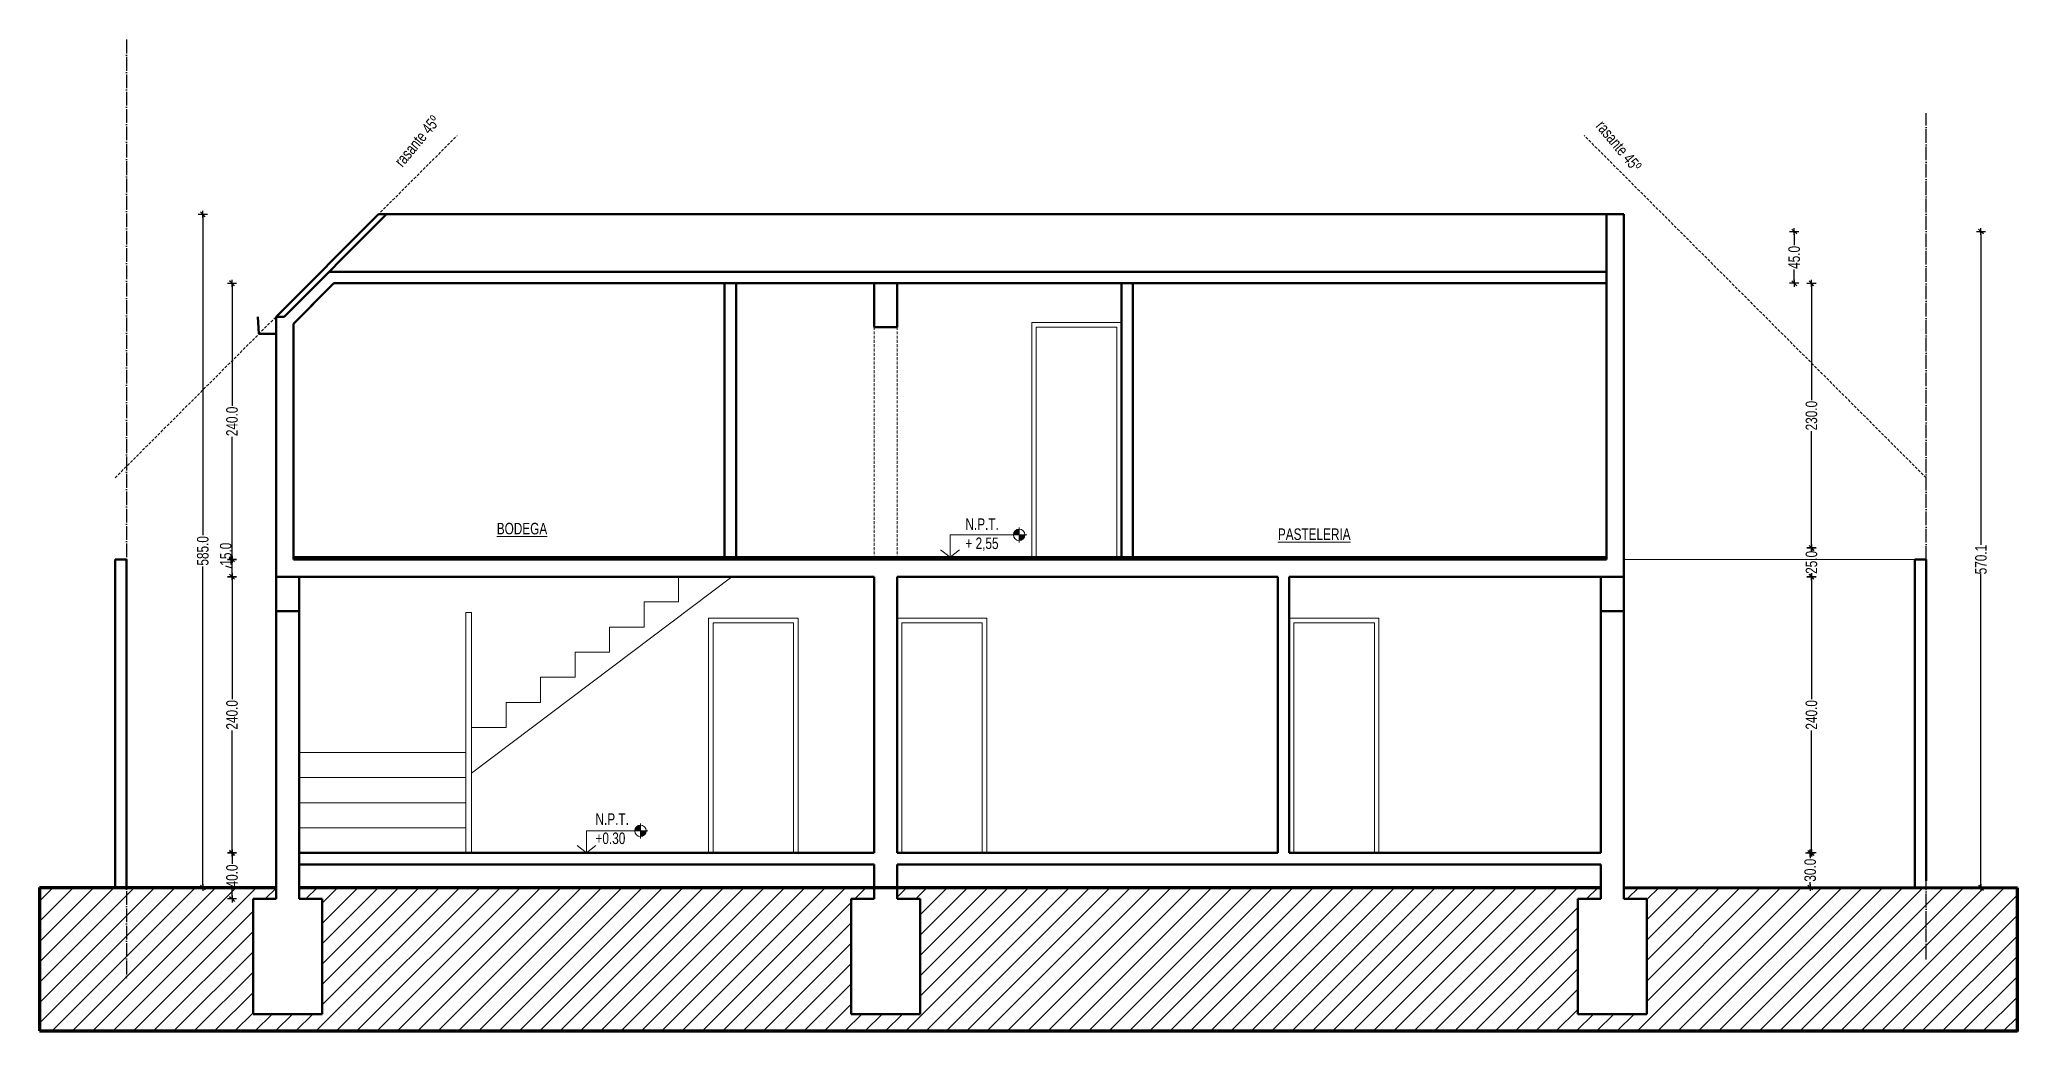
# Model space of a CAD drawing. Header units: centimetres. Extents: x 56177 to 99483, y 493 to 15482.
# Drawn here: x 66007 to 67727, y 5348 to 6210 of the extents above; entities that cross this region are included whole.
import ezdxf

# ---------------------------------------------------------------- set-up
doc = ezdxf.new("R2010")
doc.units = ezdxf.units.CM
doc.header["$MEASUREMENT"] = 0
doc.linetypes.add('ACAD_ISO04W100', pattern=[30, 24, -3, 0, -3])
doc.linetypes.add('HIDDEN', pattern=[0.375, 0.25, -0.125])
for name, color, linetype, lineweight in [('0.1', 253, 'Continuous', 13), ('0.1 COTAS', 52, 'Continuous', 13), ('0.15 PROYECCIONES', 6, 'HIDDEN', 15), ('0.15 TEXTOS', 212, 'Continuous', 20), ('0.5 MUROS', 1, 'Continuous', 50), ('0.8 TERRENO', 5, 'Continuous', 80)]:
    doc.layers.add(name, color=color, linetype=linetype, lineweight=lineweight)
doc.layers.add('0.10 EJES', color=120, linetype='ACAD_ISO04W100')
doc.layers.add('0.12 MOBILIARIO BLOQUES', color=251, linetype='Continuous', lineweight=13, true_color=0x616161)
doc.layers.add('COLOR_ NARANJO', color=2, linetype='Continuous', true_color=0xffff14)
doc.styles.add('NICOLAS 2', font='swisscl.ttf')
doc.dimstyles.new('NICO CMS PEQUEÑAS', dxfattribs={"dimtxt": 10, "dimasz": 2, "dimexe": 0.18, "dimexo": 0.0625, "dimgap": 0.09, "dimtad": 0, "dimdec": 1, "dimzin": 0, "dimdsep": 46, "dimtxsty": 'NICOLAS 2', "dimblk": 'CRUZ2', "dimcen": 0.09, "dimse1": 1, "dimse2": 1, "dimclrd": 256, "dimclrt": 2, "dimadec": 0, "dimazin": 0, "dimtfac": 1, "dimtdec": 1, "dimtofl": 0, "dimtmove": 1, "dimatfit": 2, "dimldrblk": 'CRUZ2', "dimfxl": 1, "dimtolj": 1, "dimtzin": 0, "dimarcsym": 0})

msp = doc.modelspace()

# ---------------------------------------------------------------- texts
at = {"layer": '0.15 TEXTOS', "char_height": 10, "width": 489.6147, "style": 'NICOLAS 2'}
for insert, attachment_point, rotation in [((66348.38, 6144.86), 3, 50.27618), ((67367.68, 6140.67), 1, 309.72382)]:
    msp.add_mtext('rasante 45º', dxfattribs=dict(at, insert=insert, attachment_point=attachment_point, rotation=rotation))
at = {"layer": '0.15 TEXTOS', "char_height": 10, "width": 489.6147, "attachment_point": 1, "style": 'NICOLAS 2'}
for s, insert in [('{\\LBODEGA}', (66404.82, 5789.85)), ('N.P.T. \\P+ 2,55', (66812.36, 5793.76)), ('{\\LPASTELERIA}', (67084.07, 5784.98)), ('N.P.T. \\P+0.30', (66490.68, 5537.41))]:
    msp.add_mtext(s, dxfattribs=dict(at, insert=insert))

# ---------------------------------------------------------------- blocks, each defined once
blk = doc.blocks.new('CRUZ2')
at = {"layer": 'COLOR_ NARANJO', "color": 8}
for p, q in [((-1.5, 0), (1.5, 0)), ((0, 2), (0, -2))]:
    blk.add_line(p, q, dxfattribs=at)
at = {"layer": 'COLOR_ NARANJO', "color": 4}
blk.add_lwpolyline([(-1.06, -1.06), (0, 0), (1.06, 1.06)], dxfattribs=at)
blk = doc.blocks.new('*D622')
at = {"layer": '0.1 COTAS', "lineweight": -2, "transparency": 16777216}
for p, q in [((66174.6, 5501), (66174.6, 5493.5)), ((66174.6, 5465), (66174.6, 5472.5))]:
    blk.add_line(p, q, dxfattribs=at)
at = {"layer": 'Defpoints', "color": 0, "transparency": 16777216}
for p in [(66174.6, 5503), (66228, 5503), (66213, 5463)]:
    blk.add_point(p, dxfattribs=at)
at = {"layer": '0.1 COTAS', "lineweight": -2, "transparency": 16777216, "xscale": 2, "yscale": 2, "zscale": 2}
for p, rotation in [((66174.6, 5503), 90), ((66174.6, 5463), 270)]:
    blk.add_blockref('CRUZ2', p, dxfattribs=dict(at, rotation=rotation))
at = {"layer": '0.1 COTAS', "color": 2, "transparency": 16777216, "insert": (66174.6, 5483), "char_height": 10, "attachment_point": 5, "rotation": 90, "style": 'NICOLAS 2'}
blk.add_mtext('\\A1;40.0', dxfattribs=at)
blk = doc.blocks.new('*D620')
at = {"layer": '0.1 COTAS', "lineweight": -2, "transparency": 16777216}
for p, q in [((66174.6, 5741), (66174.6, 5636.5)), ((66174.6, 5505), (66174.6, 5609.5))]:
    blk.add_line(p, q, dxfattribs=at)
at = {"layer": 'Defpoints', "color": 0, "transparency": 16777216}
for p in [(66174.6, 5743), (66228, 5743), (66228, 5503)]:
    blk.add_point(p, dxfattribs=at)
at = {"layer": '0.1 COTAS', "lineweight": -2, "transparency": 16777216, "xscale": 2, "yscale": 2, "zscale": 2}
for p, rotation in [((66174.6, 5743), 90), ((66174.6, 5503), 270)]:
    blk.add_blockref('CRUZ2', p, dxfattribs=dict(at, rotation=rotation))
at = {"layer": '0.1 COTAS', "color": 2, "transparency": 16777216, "insert": (66174.6, 5623), "char_height": 10, "attachment_point": 5, "rotation": 90, "style": 'NICOLAS 2'}
blk.add_mtext('\\A1;240.0', dxfattribs=at)
blk = doc.blocks.new('*D623')
at = {"layer": '0.1 COTAS', "lineweight": -2, "transparency": 16777216}
for p, q in [((66169.2, 5752.1), (66169.2, 5752.3)), ((66174.6, 5750.5), (66169.2, 5752.1)), ((66174.6, 5745), (66174.6, 5756))]:
    blk.add_line(p, q, dxfattribs=at)
at = {"layer": 'Defpoints', "color": 0, "transparency": 16777216}
for p in [(66174.6, 5758), (66213, 5758), (66228, 5743)]:
    blk.add_point(p, dxfattribs=at)
at = {"layer": '0.1 COTAS', "lineweight": -2, "transparency": 16777216, "xscale": 2, "yscale": 2, "zscale": 2}
for p, rotation in [((66174.6, 5758), 90), ((66174.6, 5743), 270)]:
    blk.add_blockref('CRUZ2', p, dxfattribs=dict(at, rotation=rotation))
at = {"layer": '0.1 COTAS', "color": 2, "transparency": 16777216, "insert": (66169.2, 5762.6), "char_height": 10, "attachment_point": 5, "rotation": 90, "style": 'NICOLAS 2'}
blk.add_mtext('\\A1;15.0', dxfattribs=at)
blk = doc.blocks.new('*D624')
at = {"layer": '0.1 COTAS', "lineweight": -2, "transparency": 16777216}
for p, q in [((66174.6, 5996), (66174.6, 5891.5)), ((66174.6, 5760), (66174.6, 5864.5))]:
    blk.add_line(p, q, dxfattribs=at)
at = {"layer": 'Defpoints', "color": 0, "transparency": 16777216}
for p in [(66174.6, 5998), (66339, 5998), (66213, 5758)]:
    blk.add_point(p, dxfattribs=at)
at = {"layer": '0.1 COTAS', "lineweight": -2, "transparency": 16777216, "xscale": 2, "yscale": 2, "zscale": 2}
for p, rotation in [((66174.6, 5998), 90), ((66174.6, 5758), 270)]:
    blk.add_blockref('CRUZ2', p, dxfattribs=dict(at, rotation=rotation))
at = {"layer": '0.1 COTAS', "color": 2, "transparency": 16777216, "insert": (66174.6, 5878), "char_height": 10, "attachment_point": 5, "rotation": 90, "style": 'NICOLAS 2'}
blk.add_mtext('\\A1;240.0', dxfattribs=at)
blk = doc.blocks.new('*D621')
at = {"layer": '0.1 COTAS', "lineweight": -2, "transparency": 16777216}
for p, q in [((66149.2, 6056), (66149.2, 5779)), ((66149.2, 5475), (66149.2, 5752))]:
    blk.add_line(p, q, dxfattribs=at)
at = {"layer": 'Defpoints', "color": 0, "transparency": 16777216}
for p in [(66324, 6058), (66149.2, 5473), (66213, 5473)]:
    blk.add_point(p, dxfattribs=at)
at = {"layer": '0.1 COTAS', "lineweight": -2, "transparency": 16777216, "xscale": 2, "yscale": 2, "zscale": 2}
for p, rotation in [((66149.2, 6058), 90), ((66149.2, 5473), 270)]:
    blk.add_blockref('CRUZ2', p, dxfattribs=dict(at, rotation=rotation))
at = {"layer": '0.1 COTAS', "color": 2, "transparency": 16777216, "insert": (66149.2, 5765.5), "char_height": 10, "attachment_point": 5, "rotation": 90, "style": 'NICOLAS 2'}
blk.add_mtext('\\A1;585.0', dxfattribs=at)
blk = doc.blocks.new('*D625')
at = {"layer": '0.1 COTAS', "lineweight": -2, "transparency": 16777216}
for p, q in [((67547, 5501), (67547, 5498.4)), ((67547, 5475), (67547, 5477.6))]:
    blk.add_line(p, q, dxfattribs=at)
at = {"layer": 'Defpoints', "color": 0, "transparency": 16777216}
for p in [(67365, 5503), (67547, 5503), (67290, 5473)]:
    blk.add_point(p, dxfattribs=at)
at = {"layer": '0.1 COTAS', "lineweight": -2, "transparency": 16777216, "xscale": 2, "yscale": 2, "zscale": 2}
for p, rotation in [((67547, 5503), 90), ((67547, 5473), 270)]:
    blk.add_blockref('CRUZ2', p, dxfattribs=dict(at, rotation=rotation))
at = {"layer": '0.1 COTAS', "color": 2, "transparency": 16777216, "insert": (67547, 5488), "char_height": 10, "attachment_point": 5, "rotation": 90, "style": 'NICOLAS 2'}
blk.add_mtext('\\A1;30.0', dxfattribs=at)
blk = doc.blocks.new('*D626')
at = {"layer": '0.1 COTAS', "lineweight": -2, "transparency": 16777216}
for p, q in [((67548.1, 5741), (67548.1, 5636.5)), ((67548.1, 5505), (67548.1, 5609.5))]:
    blk.add_line(p, q, dxfattribs=at)
at = {"layer": 'Defpoints', "color": 0, "transparency": 16777216}
for p in [(67255, 5743), (67548.1, 5743), (67365, 5503)]:
    blk.add_point(p, dxfattribs=at)
at = {"layer": '0.1 COTAS', "lineweight": -2, "transparency": 16777216, "xscale": 2, "yscale": 2, "zscale": 2}
for p, rotation in [((67548.1, 5743), 90), ((67548.1, 5503), 270)]:
    blk.add_blockref('CRUZ2', p, dxfattribs=dict(at, rotation=rotation))
at = {"layer": '0.1 COTAS', "color": 2, "transparency": 16777216, "insert": (67548.1, 5623), "char_height": 10, "attachment_point": 5, "rotation": 90, "style": 'NICOLAS 2'}
blk.add_mtext('\\A1;240.0', dxfattribs=at)
blk = doc.blocks.new('*D627')
at = {"layer": '0.1 COTAS', "lineweight": -2, "transparency": 16777216}
for p, q in [((67548.1, 5766), (67548.1, 5765.9)), ((67548.1, 5745), (67548.1, 5745.1))]:
    blk.add_line(p, q, dxfattribs=at)
at = {"layer": 'Defpoints', "color": 0, "transparency": 16777216}
for p in [(67478.7, 5768), (67548.1, 5768), (67255, 5743)]:
    blk.add_point(p, dxfattribs=at)
at = {"layer": '0.1 COTAS', "lineweight": -2, "transparency": 16777216, "xscale": 2, "yscale": 2, "zscale": 2}
for p, rotation in [((67548.1, 5768), 90), ((67548.1, 5743), 270)]:
    blk.add_blockref('CRUZ2', p, dxfattribs=dict(at, rotation=rotation))
at = {"layer": '0.1 COTAS', "color": 2, "transparency": 16777216, "insert": (67548.1, 5755.5), "char_height": 10, "attachment_point": 5, "rotation": 90, "style": 'NICOLAS 2'}
blk.add_mtext('\\A1;25.0', dxfattribs=at)
blk = doc.blocks.new('*D628')
at = {"layer": '0.1 COTAS', "lineweight": -2, "transparency": 16777216}
for p, q in [((67548.1, 5996), (67548.1, 5896.5)), ((67548.1, 5770), (67548.1, 5869.5))]:
    blk.add_line(p, q, dxfattribs=at)
at = {"layer": 'Defpoints', "color": 0, "transparency": 16777216}
for p in [(67317, 5998), (67548.1, 5998), (67478.7, 5768)]:
    blk.add_point(p, dxfattribs=at)
at = {"layer": '0.1 COTAS', "lineweight": -2, "transparency": 16777216, "xscale": 2, "yscale": 2, "zscale": 2}
for p, rotation in [((67548.1, 5998), 90), ((67548.1, 5768), 270)]:
    blk.add_blockref('CRUZ2', p, dxfattribs=dict(at, rotation=rotation))
at = {"layer": '0.1 COTAS', "color": 2, "transparency": 16777216, "insert": (67548.1, 5883), "char_height": 10, "attachment_point": 5, "rotation": 90, "style": 'NICOLAS 2'}
blk.add_mtext('\\A1;230.0', dxfattribs=at)
blk = doc.blocks.new('*D629')
at = {"layer": '0.1 COTAS', "lineweight": -2, "transparency": 16777216}
for p, q in [((67533.1, 6041), (67533.1, 6031)), ((67533.1, 6000), (67533.1, 6010))]:
    blk.add_line(p, q, dxfattribs=at)
at = {"layer": 'Defpoints', "color": 0, "transparency": 16777216}
for p in [(67317, 6043), (67533.1, 6043), (67317, 5998)]:
    blk.add_point(p, dxfattribs=at)
at = {"layer": '0.1 COTAS', "lineweight": -2, "transparency": 16777216, "xscale": 2, "yscale": 2, "zscale": 2}
for p, rotation in [((67533.1, 6043), 90), ((67533.1, 5998), 270)]:
    blk.add_blockref('CRUZ2', p, dxfattribs=dict(at, rotation=rotation))
at = {"layer": '0.1 COTAS', "color": 2, "transparency": 16777216, "insert": (67533.1, 6020.5), "char_height": 10, "attachment_point": 5, "rotation": 90, "style": 'NICOLAS 2'}
blk.add_mtext('\\A1;45.0', dxfattribs=at)
blk = doc.blocks.new('*D630')
at = {"layer": '0.1 COTAS', "lineweight": -2, "transparency": 16777216}
for p, q in [((67695.5, 6041), (67695.5, 5770.6)), ((67695.5, 5474.8), (67695.5, 5745.3))]:
    blk.add_line(p, q, dxfattribs=at)
at = {"layer": 'Defpoints', "color": 0, "transparency": 16777216}
for p in [(67332, 6043), (67695.5, 6043), (67638, 5472.8)]:
    blk.add_point(p, dxfattribs=at)
at = {"layer": '0.1 COTAS', "lineweight": -2, "transparency": 16777216, "xscale": 2, "yscale": 2, "zscale": 2}
for p, rotation in [((67695.5, 6043), 90), ((67695.5, 5472.8), 270)]:
    blk.add_blockref('CRUZ2', p, dxfattribs=dict(at, rotation=rotation))
at = {"layer": '0.1 COTAS', "color": 2, "transparency": 16777216, "insert": (67695.5, 5757.9), "char_height": 10, "attachment_point": 5, "rotation": 90, "style": 'NICOLAS 2'}
blk.add_mtext('\\A1;570.1', dxfattribs=at)

# ---------------------------------------------------------------- dimensions: what is measured, and where the dimension line sits
at = {"layer": '0.1 COTAS'}
for base, p1, p2, picture, middle in [((66149.17, 5472.99), (66323.97, 6057.99), (66212.97, 5472.99), '*D621', (66149.17, 5765.49)), ((67533.06, 6042.99), (67316.97, 5997.99), (67316.97, 6042.99), '*D629', (67533.06, 6020.49)), ((67695.55, 6042.99), (67637.97, 5472.85), (67331.97, 6042.99), '*D630', (67695.55, 5757.92)), ((66174.6, 5997.99), (66212.97, 5757.99), (66338.97, 5997.99), '*D624', (66174.6, 5877.99)), ((67548.06, 5997.99), (67478.68, 5767.99), (67316.97, 5997.99), '*D628', (67548.06, 5882.99)), ((66174.6, 5757.99), (66227.97, 5742.99), (66212.97, 5757.99), '*D623', (66169.17, 5752.39)), ((67548.06, 5767.99), (67254.97, 5742.99), (67478.68, 5767.99), '*D627', (67548.06, 5755.49)), ((66174.6, 5742.99), (66227.97, 5502.99), (66227.97, 5742.99), '*D620', (66174.6, 5622.99)), ((67548.06, 5742.99), (67364.97, 5502.99), (67254.97, 5742.99), '*D626', (67548.06, 5622.99)), ((66174.6, 5502.99), (66212.97, 5462.99), (66227.97, 5502.99), '*D622', (66174.6, 5482.99)), ((67547, 5502.99), (67289.97, 5472.99), (67364.97, 5502.99), '*D625', (67547, 5487.99))]:
    dim = msp.add_linear_dim(base=base, p1=p1, p2=p2, angle=90, dimstyle='NICO CMS PEQUEÑAS', dxfattribs=at)
    dim.commit()
    dim.dimension.update_dxf_attribs({"geometry": picture, "text_midpoint": middle})

# ---------------------------------------------------------------- hatches: boundary and pattern name
at = {"layer": '0.1'}
h = msp.add_hatch(dxfattribs=at)
h.set_pattern_fill('ANSI31', color=256, scale=100, style=0)
h.paths.add_polyline_path([(66185.17, 5469.57), (66185.17, 5496.51), (66164.08, 5496.51), (66164.08, 5469.57)], flags=9)
h.paths.add_polyline_path([(66007.22, 5472.99), (66007.22, 5348.3), (67647.97, 5348.3), (67647.97, 5472.68), (67384.97, 5472.99), (67384.97, 5462.99), (67404.97, 5462.99), (67404.97, 5362.99), (67344.97, 5362.99), (67344.97, 5462.99), (67364.97, 5462.99), (67364.97, 5472.99), (66752.97, 5472.99), (66752.97, 5462.99), (66772.97, 5462.99), (66772.97, 5362.99), (66712.97, 5362.99), (66712.97, 5462.99), (66732.97, 5462.99), (66732.97, 5472.99), (66232.97, 5472.99), (66232.97, 5462.99), (66252.97, 5462.99), (66252.97, 5362.99), (66192.97, 5362.99), (66192.97, 5462.99), (66212.97, 5462.99), (66212.97, 5472.99)])
h = msp.add_hatch(dxfattribs=at)
h.set_pattern_fill('ANSI31', color=256, scale=100, style=0)
h.paths.add_polyline_path([(67727.21, 5348.3), (67727.21, 5472.59), (67647.97, 5472.68), (67647.97, 5348.3)])
at = {"layer": '0.15 TEXTOS'}
h = msp.add_hatch(color=256, dxfattribs=at)
h.paths.add_polyline_path([(66859.14, 5779.39), (66854.14, 5779.39, -0.4142136), (66859.14, 5784.39)])
h.paths.add_polyline_path([(66859.14, 5774.39), (66859.14, 5779.39), (66864.14, 5779.39, -0.4142136)])
h = msp.add_hatch(color=256, dxfattribs=at)
h.paths.add_polyline_path([(66529.74, 5522.16), (66524.74, 5522.16, -0.4142136), (66529.74, 5527.16)])
h.paths.add_polyline_path([(66529.74, 5517.16), (66529.74, 5522.16), (66534.74, 5522.16, -0.4142136)])

# ---------------------------------------------------------------- linework, layer by layer
at = {"layer": '0.10 EJES', "ltscale": 0.5}
for p, q in [((66082.97, 6209.79), (66082.97, 5394.05)), ((67647.97, 5410.31), (67647.97, 6145.9))]:
    msp.add_line(p, q, dxfattribs=at)
at = {"layer": '0.12 MOBILIARIO BLOQUES'}
for p, q in [((66869.97, 5963.99), (66869.97, 5759.99)), ((66947.97, 5963.99), (66869.97, 5963.99)), ((66873.97, 5959.99), (66873.97, 5759.99)), ((66943.97, 5959.99), (66873.97, 5959.99)), ((66943.97, 5959.99), (66943.97, 5759.99)), ((66947.97, 5963.99), (66947.97, 5759.99)), ((67637.97, 5757.85), (67384.97, 5757.85)), ((66382.97, 5572.2), (66609.13, 5742.99)), ((66562.97, 5742.99), (66562.97, 5721.09)), ((66377.97, 5712.04), (66377.97, 5502.99)), ((66377.97, 5712.04), (66382.97, 5712.04)), ((66382.97, 5712.04), (66382.97, 5502.99)), ((66532.97, 5721.09), (66532.97, 5699.28)), ((66532.97, 5721.09), (66562.97, 5721.09)), ((66502.97, 5699.28), (66502.97, 5677.47)), ((66502.97, 5699.28), (66532.97, 5699.28)), ((66666.97, 5706.99), (66588.97, 5706.99)), ((66588.97, 5706.99), (66588.97, 5502.99)), ((66592.97, 5702.99), (66592.97, 5502.99)), ((66662.97, 5702.99), (66592.97, 5702.99)), ((66662.97, 5702.99), (66662.97, 5502.99)), ((66666.97, 5706.99), (66666.97, 5502.99)), ((66752.97, 5706.99), (66752.97, 5502.99)), ((66830.97, 5706.99), (66752.97, 5706.99)), ((66756.97, 5702.99), (66756.97, 5502.99)), ((66826.97, 5702.99), (66756.97, 5702.99)), ((66826.97, 5702.99), (66826.97, 5502.99)), ((66830.97, 5706.99), (66830.97, 5502.99)), ((67093.97, 5706.99), (67093.97, 5502.99)), ((67171.97, 5706.99), (67093.97, 5706.99)), ((67097.97, 5702.99), (67097.97, 5502.99)), ((67167.97, 5702.99), (67097.97, 5702.99)), ((67167.97, 5702.99), (67167.97, 5502.99)), ((67171.97, 5706.99), (67171.97, 5502.99)), ((66472.97, 5677.47), (66472.97, 5655.66)), ((66472.97, 5677.47), (66502.97, 5677.47)), ((66442.97, 5655.66), (66442.97, 5633.85)), ((66442.97, 5655.66), (66472.97, 5655.66)), ((66412.97, 5633.85), (66412.97, 5612.04)), ((66412.97, 5633.85), (66442.97, 5633.85)), ((66382.97, 5612.04), (66412.97, 5612.04)), ((66382.97, 5612.04), (66412.97, 5612.04)), ((66232.97, 5590.23), (66377.97, 5590.23)), ((66232.97, 5568.42), (66377.97, 5568.42)), ((66232.97, 5546.61), (66377.97, 5546.61)), ((66232.97, 5524.8), (66377.97, 5524.8))]:
    msp.add_line(p, q, dxfattribs=at)
at = {"layer": '0.15 PROYECCIONES', "ltscale": 10}
for p, q in [((66072.97, 5828.99), (66370.48, 6126.5)), ((67647.97, 5828.85), (67350.46, 6126.36)), ((66732.97, 5959.99), (66732.97, 5759.99)), ((66752.97, 5959.99), (66752.97, 5759.99))]:
    msp.add_line(p, q, dxfattribs=at)
at = {"layer": '0.15 TEXTOS'}
for p, q in [((66865.64, 5779.39), (66798.97, 5779.39)), ((66798.97, 5779.39), (66798.97, 5759.99)), ((66859.14, 5772.89), (66859.14, 5785.89)), ((66798.97, 5759.99), (66790.83, 5766.45)), ((66798.97, 5759.99), (66807.1, 5766.45)), ((66536.24, 5522.16), (66482.97, 5522.16)), ((66482.97, 5522.16), (66482.97, 5502.99)), ((66529.74, 5515.66), (66529.74, 5528.66)), ((66482.97, 5502.99), (66474.83, 5509.45)), ((66482.97, 5502.99), (66491.1, 5509.45))]:
    msp.add_line(p, q, dxfattribs=at)
for centre in [(66859.14, 5779.39), (66529.74, 5522.16)]:
    msp.add_circle(centre, 5, dxfattribs=at)
at = {"layer": '0.5 MUROS', "ltscale": 10}
for p, q in [((66212.97, 5968.99), (66301.97, 6057.99)), ((66220.04, 5968.99), (66309.04, 6057.99)), ((66301.97, 6057.99), (67384.97, 6057.99)), ((67369.97, 6057.99), (67369.97, 5757.99)), ((67384.97, 6057.99), (67384.97, 5472.99)), ((66259.04, 6007.99), (67369.97, 6007.99)), ((66227.97, 5962.78), (66263.18, 5997.99)), ((66242.97, 5977.78), (66263.18, 5997.99)), ((66263.18, 5997.99), (67369.97, 5997.99)), ((66602.97, 5759.99), (66602.97, 5997.99)), ((66612.97, 5759.99), (66612.97, 5997.99)), ((66732.97, 5959.99), (66732.97, 5997.99)), ((66752.97, 5959.99), (66752.97, 5997.99)), ((66947.97, 5759.99), (66947.97, 5997.99)), ((66947.97, 5759.99), (66947.97, 5997.99)), ((66957.97, 5759.99), (66957.97, 5997.99)), ((66197.97, 5953.99), (66197, 5968.96)), ((66212.97, 5968.99), (66212.97, 5757.99)), ((66212.97, 5968.99), (66220.04, 5968.99)), ((66212.97, 5968.99), (66212.97, 5953.99)), ((66212.97, 5953.99), (66197.97, 5953.99)), ((66227.97, 5962.78), (66227.97, 5757.99)), ((66732.97, 5959.99), (66752.97, 5959.99)), ((66072.97, 5757.99), (66082.97, 5757.99)), ((66072.97, 5757.99), (66072.97, 5472.99)), ((66082.97, 5757.99), (66082.97, 5472.99)), ((66212.97, 5757.99), (66212.97, 5462.99)), ((66212.97, 5757.99), (66212.97, 5502.99)), ((66227.97, 5759.99), (67369.97, 5759.99)), ((66227.97, 5757.99), (67369.97, 5757.99)), ((67637.97, 5757.85), (67647.97, 5757.85)), ((67637.97, 5757.85), (67637.97, 5472.85)), ((67647.97, 5757.85), (67647.97, 5478.85)), ((66232.97, 5742.99), (66212.97, 5742.99)), ((66232.97, 5742.99), (66732.97, 5742.99)), ((66232.97, 5742.99), (66232.97, 5502.99)), ((66232.97, 5742.99), (66232.97, 5492.99)), ((66732.97, 5742.99), (66732.97, 5502.99)), ((66752.97, 5742.99), (66752.97, 5502.99)), ((66752.97, 5742.99), (67083.97, 5742.99)), ((67083.97, 5742.99), (67083.97, 5502.99)), ((67093.97, 5742.99), (67093.97, 5502.99)), ((67093.97, 5742.99), (67369.97, 5742.99)), ((67364.97, 5742.99), (67364.97, 5502.99)), ((67384.97, 5742.99), (67364.97, 5742.99)), ((66232.97, 5712.99), (66212.97, 5712.99)), ((67384.97, 5712.99), (67364.97, 5712.99)), ((66232.97, 5502.99), (66732.97, 5502.99)), ((66232.97, 5492.99), (66732.97, 5492.99)), ((66232.97, 5492.99), (66232.97, 5462.99)), ((66732.97, 5462.99), (66732.97, 5492.99)), ((66752.97, 5502.99), (67083.97, 5502.99)), ((66752.97, 5492.99), (66752.97, 5462.99)), ((66752.97, 5492.99), (67364.97, 5492.99)), ((67093.97, 5502.99), (67364.97, 5502.99)), ((67364.97, 5492.99), (67364.97, 5462.99)), ((67384.97, 5492.99), (67384.97, 5462.99)), ((66192.97, 5462.99), (66192.97, 5362.99)), ((66192.97, 5462.99), (66212.97, 5462.99)), ((66232.97, 5462.99), (66252.97, 5462.99)), ((66252.97, 5462.99), (66252.97, 5362.99)), ((66712.97, 5462.99), (66712.97, 5362.99)), ((66712.97, 5462.99), (66732.97, 5462.99)), ((66752.97, 5462.99), (66772.97, 5462.99)), ((66772.97, 5462.99), (66772.97, 5362.99)), ((67344.97, 5462.99), (67344.97, 5362.99)), ((67344.97, 5462.99), (67364.97, 5462.99)), ((67384.97, 5462.99), (67404.97, 5462.99)), ((67404.97, 5462.99), (67404.97, 5362.99)), ((66192.97, 5362.99), (66252.97, 5362.99)), ((66712.97, 5362.99), (66772.97, 5362.99)), ((67344.97, 5362.99), (67404.97, 5362.99))]:
    msp.add_line(p, q, dxfattribs=at)
at = {"layer": '0.8 TERRENO'}
for p, q in [((66007.22, 5472.99), (66212.97, 5472.99)), ((66007.22, 5472.99), (66007.22, 5348.3)), ((66232.97, 5472.99), (67364.97, 5472.99)), ((67384.97, 5472.99), (67727.21, 5472.59)), ((67727.21, 5347.9), (67727.21, 5472.59)), ((66007.22, 5348.3), (67727.21, 5348.3))]:
    msp.add_line(p, q, dxfattribs=at)

msp.set_redraw_order([(e.dxf.handle, doc.entitydb.next_handle()) for e in msp.query("TEXT MTEXT ATTDEF DIMENSION ARC_DIMENSION")])  # texts and dimensions are drawn at this point

doc.saveas('drawing.dxf')
